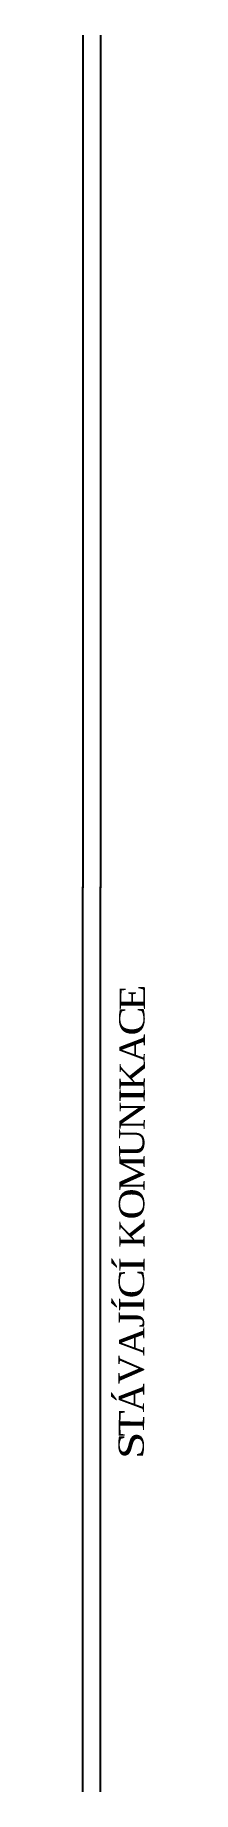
# Model space of a CAD drawing. Header units: millimetres. Extents: x -51 to 2999949, y -1641567 to 415040.
# Drawn here: x 1563799 to 1570824, y 104356 to 302519 of the extents above; entities that cross this region are included whole.
import ezdxf

# ---------------------------------------------------------------- set-up
doc = ezdxf.new("R2010")
doc.units = ezdxf.units.MM
doc.header["$LTSCALE"] = 75
doc.header["$MEASUREMENT"] = 0
doc.layers.get('0').update_dxf_attribs({"linetype": 'CONTINUOUS'})
doc.styles.add('TIMESNEWROMAN', font='times.ttf')

msp = doc.modelspace()

# ---------------------------------------------------------------- texts
at = {"char_height": 2863.05416, "attachment_point": 7, "rotation": 89.900411366, "style": 'TIMESNEWROMAN'}
for s, insert, width in [('\\W1.09;E', (1570819.3777, 192519.8976), 4188.811084), ('\\W1.14;C', (1570793.7907, 189665.12), 4490.011551), ('\\W1.04;A', (1570793.6992, 186578.7777), 4592.758633), ('\\W1.03;K', (1570793.6992, 183518.4149), 4572.933721), ('\\W1.19;I', (1570793.7907, 182078.0233), 3142.167689), ('\\W1.02;N', (1570793.7907, 179017.6474), 4557.722998), ('\\W1.04;U', (1570768.243, 175931.3967), 4588.465591), ('\\W1.07;M', (1570768.158, 172099.4221), 5402.248105), ('\\W1.13;O', (1570768.2822, 168910.3788), 4720.524113), ('\\W1.03;K', (1570768.4523, 165721.3748), 4572.933721), ('\\W1.19;Í', (1570768.4981, 162969.2851), 3142.167689), ('\\W1.14;C', (1570742.6953, 160011.7411), 4490.011551), ('\\W1.19;Í', (1570742.6495, 158468.6223), 3142.167689), ('\\W1.09;J', (1570742.6953, 156719.5258), 3226.500007), ('\\W1.04;A', (1570742.8196, 153530.5218), 4592.758633), ('\\W1.05;V', (1570742.9962, 150341.4654), 4599.969062), ('\\W1.04;Á', (1570717.3176, 147177.9175), 4592.758633), ('\\W1.12;T', (1570717.3569, 144425.8802), 4225.102355), ('\\W1.28;S', (1570717.4027, 141905.172), 4219.334297)]:
    msp.add_mtext(s, dxfattribs=dict(at, insert=insert, width=width))

# ---------------------------------------------------------------- linework, layer by layer
for points in [[(1563799.0401, 302519.0837), (1563799.0401, 206459.2977), (1563901.9177, 206459.2977)], [(1565779.3872, 302519.0837), (1565779.3872, 206459.2977), (1565882.2648, 206459.2977)], [(1563799.0401, 104355.573), (1563799.0401, 206459.2977), (1563901.9177, 206459.2977)], [(1565779.3872, 104355.573), (1565779.3872, 206459.2977), (1565882.2648, 206459.2977)]]:
    msp.add_lwpolyline(points)

msp.set_redraw_order([(e.dxf.handle, doc.entitydb.next_handle()) for e in msp.query("TEXT MTEXT ATTDEF DIMENSION ARC_DIMENSION")])  # texts and dimensions are drawn at this point

doc.saveas('drawing.dxf')
